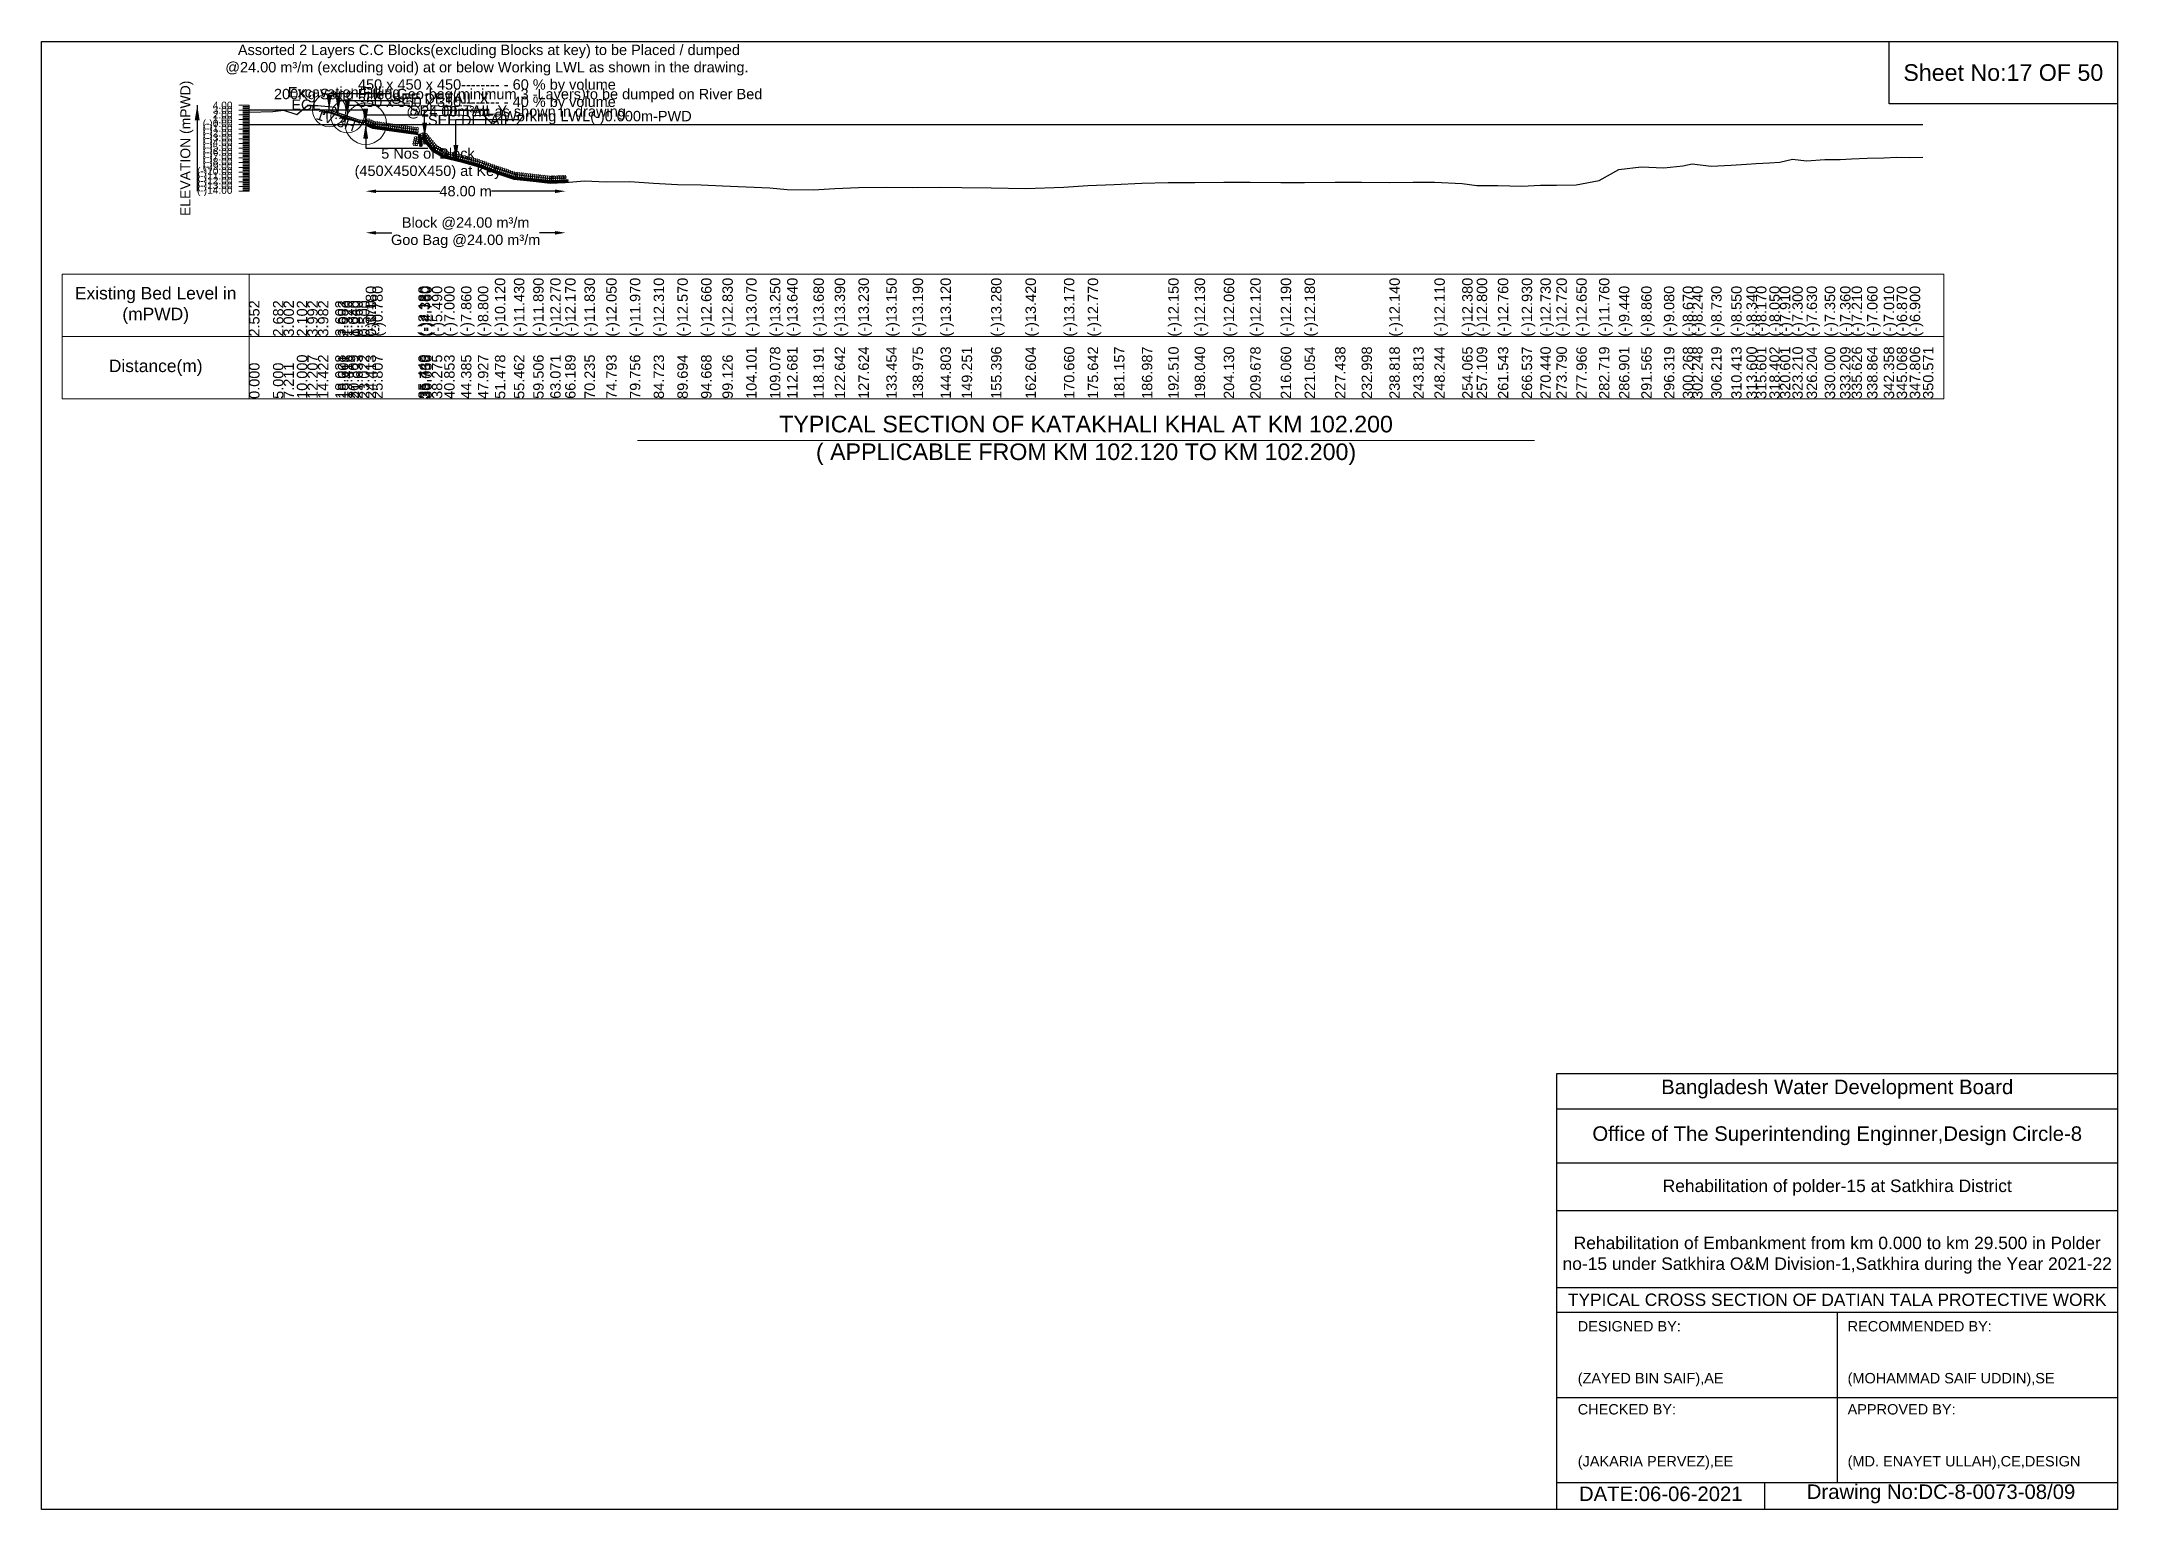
# Model space of a CAD drawing. Header units: inches. Extents: x 89000 to 845000, y -7071 to 18.
# Drawn here: x 340000 to 350000, y -7071 to 0 of the extents above; entities that cross this region are included whole.
import ezdxf

# ---------------------------------------------------------------- set-up
doc = ezdxf.new("R2010")
doc.units = ezdxf.units.IN
doc.header["$LTSCALE"] = 7
doc.header["$MEASUREMENT"] = 0
for name, color, linetype, lineweight in [('Cross section Data Border', 7, 'Continuous', 9), ('Cross Section Labels', 7, 'Continuous', 9), ('Existing_Bed_Level for Xsection', 7, 'Continuous', 25), ('Long Section Labels', 7, 'Continuous', 9)]:
    doc.layers.add(name, color=color, linetype=linetype, lineweight=lineweight)
doc.styles.get("Standard").update_dxf_attribs({"font": 'arial.ttf'})
doc.dimstyles.new('Appron Lebeling Style', dxfattribs={"dimtxt": 50, "dimasz": 50, "dimexe": 0.18, "dimexo": 0.0625, "dimgap": 0.09, "dimtad": 0, "dimtih": 1, "dimtoh": 1, "dimdec": 4, "dimzin": 0, "dimdsep": 46, "dimtxsty": 'Standard', "dimcen": 0.09, "dimse1": 1, "dimse2": 1, "dimadec": 0, "dimazin": 0, "dimtfac": 1, "dimtdec": 4, "dimtofl": 0, "dimtmove": 0, "dimatfit": 3, "dimfxl": 1, "dimtolj": 1, "dimtzin": 0, "dimarcsym": 0})
doc.dimstyles.get("Standard").update_dxf_attribs({"dimtxt": 0.18, "dimasz": 0.18, "dimexe": 0.18, "dimexo": 0.0625, "dimgap": 0.09, "dimtad": 0, "dimtih": 1, "dimtoh": 1, "dimdec": 4, "dimzin": 0, "dimdsep": 46, "dimtxsty": 'Standard', "dimcen": 0.09, "dimadec": 0, "dimazin": 0, "dimtfac": 1, "dimtdec": 4, "dimtofl": 0, "dimtmove": 0, "dimatfit": 3, "dimfxl": 1, "dimtolj": 1, "dimtzin": 0, "dimarcsym": 0})

msp = doc.modelspace()

# ---------------------------------------------------------------- texts
at = {"attachment_point": 5}
for s, insert, char_height in [('Sheet No:17 OF 50', (349450, -150), 80), ('Bangladesh Water Development Board', (348650, -5046), 70), ('Office of The Superintending Enginner,Design Circle-8', (348650, -5271), 70)]:
    msp.add_mtext(s, dxfattribs=dict(at, insert=insert, char_height=char_height))
for s, insert, char_height, width, attachment_point in [('Rehabilitation of polder-15 at Satkhira District', (348650, -5521), 60, 2800, 5), ('Rehabilitation of Embankment from km 0.000 to km 29.500 in Polder no-15 under Satkhira O&M Division-1,Satkhira during the Year 2021-22', (348650, -5846), 60, 2700, 5), ('TYPICAL CROSS SECTION OF DATIAN TALA PROTECTIVE WORK', (348650, -6061), 59.5765532, 2800, 5), ('DESIGNED BY:^J^J^J(ZAYED BIN SAIF),AE', (347400, -6321), 50, 1400, 4), ('RECOMMENDED BY:^J^J^J(MOHAMMAD SAIF UDDIN),SE', (348700, -6321), 50, 1400, 4), ('CHECKED BY:^J^J^J(JAKARIA PERVEZ),EE', (347400, -6721), 50, 1400, 4), ('APPROVED BY:^J^J^J(MD. ENAYET ULLAH),CE,DESIGN', (348700, -6721), 50, 1400, 4), ('DATE:06-06-2021', (347800, -6996), 70, 1400, 5), ('Drawing No:DC-8-0073-08/09', (349150, -6996), 70, 2200, 5)]:
    msp.add_mtext(s, dxfattribs=dict(insert=insert, char_height=char_height, width=width, attachment_point=attachment_point))
at = {"layer": 'Cross section Data Border', "char_height": 60, "width": 800, "attachment_point": 5}
for s, insert in [('Existing Bed Level in (mPWD)', (340550, -1271.36)), ('Distance(m)', (340550, -1571.36))]:
    msp.add_mtext(s, dxfattribs=dict(at, insert=insert))
at = {"layer": 'Cross Section Labels'}
for s, insert, char_height, attachment_point in [(' Assorted 2 Layers C.C Blocks(excluding Blocks at key) to be Placed / dumped^J@24.00 m³/m (excluding void) at or below Working LWL as shown in the drawing.^J450 x 450 x 450-------- - 60 % by volume^J350 x 350 x 350-------- - 40 % by volume', (342145.41447, -330.36), 50, 8), ('200Kg Sand Filled Geo-bag(minimum 3 -Layers)to be dumped on River Bed^J@24.00m³/m as shown in drawing.', (342295.97782, -376.36), 50, 8), ('Excavation/Filling', (341729.53906, -284.36), 50, 9), ('EGL', (341343.03184, -330.36), 50, 9), ('SEE DETAIL X', (341685.55156, -249.86), 50, 1), ('SEE DETAIL Y', (341773.52656, -307.36), 50, 1), ('SEE DETAIL Z', (341861.50156, -353.36), 50, 1), ('Working LWL(-)0.000m-PWD', (342223.90156, -399.36), 50, 7), ('5 Nos of Block ^J(450X450X450) at Key', (341861.50156, -514.36), 50, 2), ('TYPICAL SECTION OF KATAKHALI KHAL AT KM 102.200^J( APPLICABLE FROM KM 102.120 TO KM 102.200)', (345031.56607, -1921.36), 80, 5)]:
    msp.add_mtext(s, dxfattribs=dict(at, insert=insert, char_height=char_height, attachment_point=attachment_point))
at = {"layer": 'Cross Section Labels', "insert": (341425.90244, -355.93236), "char_height": 50, "attachment_point": 2, "rotation": 341.565051177}
msp.add_mtext('1V:3H', dxfattribs=at)
at = {"layer": 'Long Section Labels', "rotation": 90}
for s, insert, char_height, attachment_point in [('ELEVATION (mPWD)', (340700, -514.36), 48, 5), ('(-)0.180', (341561.50156, -1421.36), 50, 1), ('(-)0.780', (341593.56044, -1421.36), 50, 1), ('(-)2.130', (341815.12208, -1421.36), 50, 1), ('(-)4.380', (341821.90815, -1421.36), 50, 1), ('(-)2.760', (341829.27679, -1421.36), 50, 1), ('(-)5.490', (341880.33232, -1421.36), 50, 1), ('(-)7.000', (341939.62812, -1421.36), 50, 1), ('(-)7.860', (342020.84769, -1421.36), 50, 1), ('(-)8.800', (342102.32164, -1421.36), 50, 1), ('(-)10.120', (342183.99747, -1421.36), 50, 1), ('(-)11.430', (342275.61907, -1421.36), 50, 1), ('(-)11.890', (342368.64495, -1421.36), 50, 1), ('(-)12.270', (342450.64193, -1421.36), 50, 1), ('(-)12.170', (342522.34983, -1421.36), 50, 1), ('(-)11.830', (342615.41233, -1421.36), 50, 1), ('(-)12.050', (342720.2401, -1421.36), 50, 1), ('(-)11.970', (342834.38518, -1421.36), 50, 1), ('(-)12.310', (342948.6308, -1421.36), 50, 1), ('(-)12.310', (342948.6308, -1421.36), 50, 1), ('(-)12.570', (343062.96025, -1421.36), 50, 1), ('(-)12.570', (343062.96025, -1421.36), 50, 1), ('(-)12.660', (343177.36033, -1421.36), 50, 1), ('(-)12.830', (343279.90219, -1421.36), 50, 1), ('(-)13.070', (343394.32099, -1421.36), 50, 1), ('(-)13.250', (343508.79294, -1421.36), 50, 1), ('(-)13.640', (343591.66221, -1421.36), 50, 1), ('(-)13.680', (343718.38206, -1421.36), 50, 1), ('(-)13.390', (343820.76036, -1421.36), 50, 1), ('(-)13.230', (343935.36233, -1421.36), 50, 1), ('(-)13.230', (343935.36233, -1421.36), 50, 1), ('(-)13.150', (344069.44458, -1421.36), 50, 1), ('(-)13.190', (344196.42081, -1421.36), 50, 1), ('(-)13.120', (344330.47624, -1421.36), 50, 1), ('(-)13.280', (344574.11416, -1421.36), 50, 1), ('(-)13.420', (344739.8877, -1421.36), 50, 1), ('(-)13.170', (344925.19108, -1421.36), 50, 1), ('(-)12.770', (345039.75866, -1421.36), 50, 1), ('(-)12.150', (345427.72402, -1421.36), 50, 1), ('(-)12.130', (345554.9292, -1421.36), 50, 1), ('(-)12.060', (345694.98679, -1421.36), 50, 1), ('(-)12.060', (345694.98679, -1421.36), 50, 1), ('(-)12.120', (345822.60148, -1421.36), 50, 1), ('(-)12.120', (345822.60148, -1421.36), 50, 1), ('(-)12.120', (345822.60148, -1421.36), 50, 1), ('(-)12.190', (345969.38407, -1421.36), 50, 1), ('(-)12.180', (346084.24872, -1421.36), 50, 1), ('(-)12.140', (346492.81221, -1421.36), 50, 1), ('(-)12.110', (346709.60813, -1421.36), 50, 1), ('(-)12.380', (346843.4939, -1421.36), 50, 1), ('(-)12.800', (346913.50531, -1421.36), 50, 1), ('(-)12.760', (347015.50039, -1421.36), 50, 1), ('(-)12.930', (347130.35219, -1421.36), 50, 1), ('(-)12.730', (347220.12878, -1421.36), 50, 1), ('(-)12.720', (347297.17151, -1421.36), 50, 1), ('(-)12.650', (347393.21398, -1421.36), 50, 1), ('(-)11.760', (347502.53566, -1421.36), 50, 1), ('(-)9.440', (347598.71563, -1421.36), 50, 1), ('(-)8.860', (347705.98911, -1421.36), 50, 1), ('(-)9.080', (347815.33895, -1421.36), 50, 1), ('(-)8.670', (347906.16891, -1421.36), 50, 1), ('(-)8.240', (347951.70957, -1421.36), 50, 1), ('(-)8.730', (348043.03415, -1421.36), 50, 1), ('(-)8.550', (348139.49046, -1421.36), 50, 1), ('(-)8.340', (348212.80147, -1421.36), 50, 1), ('(-)8.170', (348258.82332, -1421.36), 50, 1), ('(-)8.050', (348323.25201, -1421.36), 50, 1), ('(-)7.910', (348373.82296, -1421.36), 50, 1), ('(-)7.300', (348433.84053, -1421.36), 50, 1), ('(-)7.630', (348502.69025, -1421.36), 50, 1), ('(-)7.350', (348590, -1421.36), 50, 1), ('(-)7.360', (348663.7988, -1421.36), 50, 1), ('(-)7.210', (348719.40445, -1421.36), 50, 1), ('(-)7.060', (348793.87843, -1421.36), 50, 1), ('(-)7.010', (348874.23399, -1421.36), 50, 1), ('(-)6.870', (348936.56651, -1421.36), 50, 1), ('(-)6.870', (348936.56651, -1421.36), 50, 1), ('(-)6.900', (348999.53755, -1421.36), 50, 1), ('2.552', (341000, -1421.36), 50, 1), ('2.682', (341115, -1421.36), 50, 1), ('3.002', (341165.85536, -1421.36), 50, 1), ('2.102', (341230, -1421.36), 50, 1), ('3.992', (341280.75078, -1421.36), 50, 1), ('3.982', (341331.71072, -1421.36), 50, 1), ('3.602', (341414.6384, -1421.36), 50, 1), ('2.082', (341427.82473, -1421.36), 50, 1), ('1.320', (341446.57922, -1421.36), 50, 1), ('1.040', (341478.599, -1421.36), 50, 1), ('0.860', (341497.56608, -1421.36), 50, 1), ('0.500', (341529.49976, -1421.36), 50, 1), ('0.370', (341561.50156, -1421.36), 50, 1), ('104.101', (343394.32099, -1721.36), 50, 1), ('109.078', (343508.79294, -1721.36), 50, 1), ('112.681', (343591.66221, -1721.36), 50, 1), ('118.191', (343718.38206, -1721.36), 50, 1), ('122.642', (343820.76036, -1721.36), 50, 1), ('127.624', (343935.36233, -1721.36), 50, 1), ('133.454', (344069.44458, -1721.36), 50, 1), ('138.975', (344196.42081, -1721.36), 50, 1), ('144.803', (344330.47624, -1721.36), 50, 1), ('149.251', (344432.78371, -1721.36), 50, 1), ('155.396', (344574.11416, -1721.36), 50, 1), ('162.604', (344739.8877, -1721.36), 50, 1), ('170.660', (344925.19108, -1721.36), 50, 1), ('175.642', (345039.75866, -1721.36), 50, 1), ('181.157', (345166.61997, -1721.36), 50, 1), ('186.987', (345300.6925, -1721.36), 50, 1), ('192.510', (345427.72402, -1721.36), 50, 1), ('198.040', (345554.9292, -1721.36), 50, 1), ('204.130', (345694.98679, -1721.36), 50, 1), ('209.678', (345822.60148, -1721.36), 50, 1), ('216.060', (345969.38407, -1721.36), 50, 1), ('221.054', (346084.24872, -1721.36), 50, 1), ('227.438', (346231.07178, -1721.36), 50, 1), ('232.998', (346358.95064, -1721.36), 50, 1), ('238.818', (346492.81221, -1721.36), 50, 1), ('243.813', (346607.70943, -1721.36), 50, 1), ('248.244', (346709.60813, -1721.36), 50, 1), ('254.065', (346843.4939, -1721.36), 50, 1), ('257.109', (346913.50531, -1721.36), 50, 1), ('261.543', (347015.50039, -1721.36), 50, 1), ('266.537', (347130.35219, -1721.36), 50, 1), ('270.440', (347220.12878, -1721.36), 50, 1), ('273.790', (347297.17151, -1721.36), 50, 1), ('277.966', (347393.21398, -1721.36), 50, 1), ('282.719', (347502.53566, -1721.36), 50, 1), ('286.901', (347598.71563, -1721.36), 50, 1), ('291.565', (347705.98911, -1721.36), 50, 1), ('296.319', (347815.33895, -1721.36), 50, 1), ('300.268', (347906.16891, -1721.36), 50, 1), ('302.248', (347951.70957, -1721.36), 50, 1), ('306.219', (348043.03415, -1721.36), 50, 1), ('310.413', (348139.49046, -1721.36), 50, 1), ('313.600', (348212.80147, -1721.36), 50, 1), ('315.601', (348258.82332, -1721.36), 50, 1), ('318.402', (348323.25201, -1721.36), 50, 1), ('320.601', (348373.82296, -1721.36), 50, 1), ('323.210', (348433.84053, -1721.36), 50, 1), ('326.204', (348502.69025, -1721.36), 50, 1), ('330.000', (348590, -1721.36), 50, 1), ('333.209', (348663.7988, -1721.36), 50, 1), ('335.626', (348719.40445, -1721.36), 50, 1), ('338.864', (348793.87843, -1721.36), 50, 1), ('342.358', (348874.23399, -1721.36), 50, 1), ('345.068', (348936.56651, -1721.36), 50, 1), ('347.806', (348999.53755, -1721.36), 50, 1), ('350.571', (349063.13215, -1721.36), 50, 1), ('0.000', (341000, -1721.36), 50, 1), ('5.000', (341115, -1721.36), 50, 1), ('7.211', (341165.85536, -1721.36), 50, 1), ('10.000', (341230, -1721.36), 50, 1), ('12.207', (341280.75078, -1721.36), 50, 1), ('14.422', (341331.71072, -1721.36), 50, 1), ('18.028', (341414.6384, -1721.36), 50, 1), ('18.601', (341427.82473, -1721.36), 50, 1), ('19.416', (341446.57922, -1721.36), 50, 1), ('20.809', (341478.599, -1721.36), 50, 1), ('21.633', (341497.56608, -1721.36), 50, 1), ('23.022', (341529.49976, -1721.36), 50, 1), ('24.413', (341561.50156, -1721.36), 50, 1), ('24.413', (341561.50156, -1721.36), 50, 1), ('25.807', (341593.56044, -1721.36), 50, 1), ('35.440', (341815.12208, -1721.36), 50, 1), ('35.735', (341821.90815, -1721.36), 50, 1), ('36.056', (341829.27679, -1721.36), 50, 1), ('38.275', (341880.33232, -1721.36), 50, 1), ('40.853', (341939.62812, -1721.36), 50, 1), ('44.385', (342020.84769, -1721.36), 50, 1), ('47.927', (342102.32164, -1721.36), 50, 1), ('51.478', (342183.99747, -1721.36), 50, 1), ('55.462', (342275.61907, -1721.36), 50, 1), ('59.506', (342368.64495, -1721.36), 50, 1), ('63.071', (342450.64193, -1721.36), 50, 1), ('66.189', (342522.34983, -1721.36), 50, 1), ('70.235', (342615.41233, -1721.36), 50, 1), ('74.793', (342720.2401, -1721.36), 50, 1), ('79.756', (342834.38518, -1721.36), 50, 1), ('84.723', (342948.6308, -1721.36), 50, 1), ('89.694', (343062.96025, -1721.36), 50, 1), ('94.668', (343177.36033, -1721.36), 50, 1), ('99.126', (343279.90219, -1721.36), 50, 1)]:
    msp.add_mtext(s, dxfattribs=dict(at, insert=insert, char_height=char_height, attachment_point=attachment_point))
at = {"layer": 'Long Section Labels', "char_height": 35, "attachment_point": 6}
for s, insert in [('4.00', (340920, -307.36)), ('(-)0.00', (340920, -399.36)), ('(-)1.00', (340920, -422.36)), ('3.00', (340920, -330.36)), ('2.00', (340920, -353.36)), ('1.00', (340920, -376.36)), ('(-)2.00', (340920, -445.36)), ('(-)3.00', (340920, -468.36)), ('(-)4.00', (340920, -491.36)), ('(-)5.00', (340920, -514.36)), ('(-)6.00', (340920, -537.36)), ('(-)7.00', (340920, -560.36)), ('(-)8.00', (340920, -583.36)), ('(-)9.00', (340920, -606.36)), ('(-)10.00', (340920, -629.36)), ('(-)11.00', (340920, -652.36)), ('(-)12.00', (340920, -675.36)), ('(-)13.00', (340920, -698.36)), ('(-)14.00', (340920, -721.36))]:
    msp.add_mtext(s, dxfattribs=dict(at, insert=insert))

# ---------------------------------------------------------------- blocks, each defined once
blk = doc.blocks.new('*D27')
at = {"layer": 'Cross Section Labels', "color": 0, "lineweight": -2, "transparency": 16777216}
for p, q in [((341612, -721), (341919, -721)), ((342474, -721), (342167, -721))]:
    blk.add_line(p, q, dxfattribs=at)
at = {"layer": 'Cross Section Labels', "color": 0, "transparency": 16777216}
for points in [[(341612, -713), (341612, -730), (341562, -721)], [(342474, -713), (342474, -730), (342524, -721)]]:
    blk.add_solid(points, dxfattribs=at)
at = {"layer": 'Defpoints', "color": 0, "transparency": 16777216}
for p in [(341562, -399), (342524, -679), (342524, -721)]:
    blk.add_point(p, dxfattribs=at)
at = {"layer": 'Cross Section Labels', "color": 0, "transparency": 16777216, "insert": (342043, -721), "char_height": 50, "attachment_point": 5}
blk.add_mtext('\\A1;48.00 m', dxfattribs=at)
blk = doc.blocks.new('*D28')
at = {"layer": 'Cross Section Labels', "color": 0, "lineweight": -2, "transparency": 16777216}
for p, q in [((341612, -921), (341687, -921)), ((342474, -921), (342399, -921))]:
    blk.add_line(p, q, dxfattribs=at)
at = {"layer": 'Cross Section Labels', "color": 0, "transparency": 16777216}
for points in [[(341612, -913), (341612, -930), (341562, -921)], [(342474, -913), (342474, -930), (342524, -921)]]:
    blk.add_solid(points, dxfattribs=at)
at = {"layer": 'Defpoints', "color": 0, "transparency": 16777216}
for p in [(341562, -399), (342524, -679), (342524, -921)]:
    blk.add_point(p, dxfattribs=at)
at = {"layer": 'Cross Section Labels', "color": 0, "transparency": 16777216, "insert": (342043, -921), "char_height": 50, "attachment_point": 5}
blk.add_mtext('\\A1;Block @24.00 m³/m ^JGoo Bag @24.00 m³/m ', dxfattribs=at)

# ---------------------------------------------------------------- dimensions: what is measured, and where the dimension line sits
at = {"layer": 'Cross Section Labels'}
for base, text, picture, middle in [((342524.44912, -721.36), '48.00 m', '*D27', (342042.97534, -721.36)), ((342524.44912, -921.36), 'Block @24.00 m³/m ^JGoo Bag @24.00 m³/m ', '*D28', (342042.97534, -921.36))]:
    dim = msp.add_linear_dim(base=base, p1=(341561.50156, -399.36), p2=(342524.44912, -679.0936), text=text, dimstyle='Appron Lebeling Style', dxfattribs=at)
    dim.commit()
    dim.dimension.update_dxf_attribs({"geometry": picture, "text_midpoint": middle})

# ---------------------------------------------------------------- linework, layer by layer
for points in [[(340000, 0), (350000, 0), (350000, -7071), (340000, -7071)], [(348900, 0), (350000, 0), (350000, -300), (348900, -300)]]:
    msp.add_lwpolyline(points, close=True)
for points in [[(347300, -7071), (347300, -4971), (350000, -4971)], [(347300, -5141), (350000, -5141)], [(347300, -5401), (350000, -5401)], [(347300, -5631), (350000, -5631)], [(347300, -6001), (350000, -6001)], [(347300, -6121), (350000, -6121)], [(348650, -6121), (348650, -6941)], [(347300, -6531), (350000, -6531)], [(347300, -6941), (350000, -6941)], [(348300, -6941), (348300, -7071)]]:
    msp.add_lwpolyline(points)
at = {"layer": 'Cross section Data Border'}
msp.add_lwpolyline([(340100, -1121.36), (349163.13215, -1121.36), (349163.13215, -1721.36), (340100, -1721.36)], close=True, dxfattribs=at)
for points in [[(341000, -1121.36), (341000, -1721.36)], [(340100, -1421.36), (349163.13215, -1421.36)]]:
    msp.add_lwpolyline(points, dxfattribs=at)
at = {"layer": 'Cross Section Labels'}
msp.add_lwpolyline([(342173.90156, -399.36), (342223.90156, -349.36), (342123.90156, -349.36)], close=True, dxfattribs=at)
msp.add_lwpolyline([(342871.56607, -1921.36), (345031.56607, -1921.36), (347191.56607, -1921.36)], dxfattribs=at)
for centre, radius in [((341385.55156, -330.36), 80), ((341473.52656, -359.685), 80), ((341561.50156, -395.91), 100)]:
    msp.add_circle(centre, radius, dxfattribs=at)
at = {"layer": 'Existing_Bed_Level for Xsection'}
for points in [[(341000, -340.664), (341115, -337.674), (341165.85536, -330.314), (341230, -351.014), (341280.75078, -307.544), (341331.71072, -307.774), (341414.6384, -316.514), (341427.82473, -351.474), (341446.57922, -369), (341478.599, -375.44), (341497.56608, -379.58), (341529.49976, -387.86), (341561.50156, -390.85), (341561.50156, -403.5), (341593.56044, -417.3), (341815.12208, -448.35), (341821.90815, -500.1), (341829.27679, -462.84), (341880.33232, -525.63), (341939.62812, -560.36), (342020.84769, -580.14), (342102.32164, -601.76), (342183.99747, -632.12), (342275.61907, -662.25), (342368.64495, -672.83), (342450.64193, -681.57), (342522.34983, -679.27), (342615.41233, -671.45), (342720.2401, -676.51), (342834.38518, -674.67), (342948.6308, -682.49), (343062.96025, -688.47), (343177.36033, -690.54), (343279.90219, -694.45), (343394.32099, -699.97), (343508.79294, -704.11), (343591.66221, -713.08), (343718.38206, -714), (343820.76036, -707.33), (343935.36233, -703.65), (344069.44458, -701.81), (344196.42081, -702.73), (344330.47624, -701.12), (344432.78371, -703.65), (344574.11416, -704.8), (344739.8877, -708.02), (344925.19108, -702.27), (345039.75866, -693.07), (345166.61997, -688.47), (345300.6925, -682.49), (345427.72402, -678.81), (345554.9292, -678.35), (345694.98679, -676.74), (345822.60148, -678.12), (345969.38407, -679.73), (346084.24872, -679.5), (346231.07178, -678.12), (346358.95064, -678.12), (346492.81221, -678.58), (346607.70943, -676.74), (346709.60813, -677.89), (346843.4939, -684.1), (346913.50531, -693.76), (347015.50039, -692.84), (347130.35219, -696.75), (347220.12878, -692.15), (347297.17151, -691.92), (347393.21398, -690.31), (347502.53566, -669.84), (347598.71563, -616.48), (347705.98911, -603.14), (347815.33895, -608.2), (347906.16891, -598.77), (347951.70957, -588.88), (348043.03415, -600.15), (348139.49046, -596.01), (348212.80147, -591.18), (348258.82332, -587.27), (348323.25201, -584.51), (348373.82296, -581.29), (348433.84053, -567.26), (348502.69025, -574.85), (348590, -568.41), (348663.7988, -568.64), (348719.40445, -565.19), (348793.87843, -561.74), (348874.23399, -560.59), (348936.56651, -557.37), (348999.53755, -558.06), (349063.13215, -557.37)], [(341561.50156, -330.36), (341000, -330.36)], [(341000, -399.36), (349063.13215, -399.36)], [(341535.62656, -380.385), (341386.61381, -330.71409), (341385.55156, -330.36), (341384.43184, -330.36), (341363.73184, -330.36)], [(341363.73184, -337.26), (341384.43184, -337.26), (341535.62656, -387.65824)], [(341363.73184, -339.56), (341384.0586, -339.56), (341532.4086, -389.01)], [(341363.73184, -341.86), (341383.68537, -341.86), (341530.45156, -390.78206)]]:
    msp.add_lwpolyline(points, dxfattribs=at)
at = {"layer": 'Long Section Labels'}
for points in [[(341000, -307.36), (340950, -307.36)], [(341000, -330.36), (340950, -330.36)], [(341000, -353.36), (340950, -353.36)], [(341000, -376.36), (340950, -376.36)], [(341000, -399.36), (340950, -399.36)], [(341000, -313.11), (340970, -313.11)], [(341000, -318.86), (340970, -318.86)], [(341000, -324.61), (340970, -324.61)], [(341000, -336.11), (340970, -336.11)], [(341000, -341.86), (340970, -341.86)], [(341000, -347.61), (340970, -347.61)], [(341000, -359.11), (340970, -359.11)], [(341000, -364.86), (340970, -364.86)], [(341000, -370.61), (340970, -370.61)], [(341000, -382.11), (340970, -382.11)], [(341000, -387.86), (340970, -387.86)], [(341000, -393.61), (340970, -393.61)], [(341000, -721.36), (341000, -698.36), (341000, -675.36), (341000, -652.36), (341000, -629.36), (341000, -606.36), (341000, -583.36), (341000, -560.36), (341000, -537.36), (341000, -514.36), (341000, -491.36), (341000, -468.36), (341000, -445.36), (341000, -422.36), (341000, -399.36), (341000, -376.36), (341000, -353.36), (341000, -330.36), (341000, -307.36)], [(341000, -422.36), (340950, -422.36)], [(341000, -445.36), (340950, -445.36)], [(341000, -468.36), (340950, -468.36)], [(341000, -491.36), (340950, -491.36)], [(341000, -405.11), (340970, -405.11)], [(341000, -410.86), (340970, -410.86)], [(341000, -416.61), (340970, -416.61)], [(341000, -428.11), (340970, -428.11)], [(341000, -433.86), (340970, -433.86)], [(341000, -439.61), (340970, -439.61)], [(341000, -451.11), (340970, -451.11)], [(341000, -456.86), (340970, -456.86)], [(341000, -462.61), (340970, -462.61)], [(341000, -474.11), (340970, -474.11)], [(341000, -479.86), (340970, -479.86)], [(341000, -485.61), (340970, -485.61)], [(341000, -497.11), (340970, -497.11)], [(341000, -514.36), (340950, -514.36)], [(341000, -537.36), (340950, -537.36)], [(341000, -560.36), (340950, -560.36)], [(341000, -583.36), (340950, -583.36)], [(341000, -502.86), (340970, -502.86)], [(341000, -508.61), (340970, -508.61)], [(341000, -520.11), (340970, -520.11)], [(341000, -525.86), (340970, -525.86)], [(341000, -531.61), (340970, -531.61)], [(341000, -543.11), (340970, -543.11)], [(341000, -548.86), (340970, -548.86)], [(341000, -554.61), (340970, -554.61)], [(341000, -566.11), (340970, -566.11)], [(341000, -571.86), (340970, -571.86)], [(341000, -577.61), (340970, -577.61)], [(341000, -589.11), (340970, -589.11)], [(341000, -594.86), (340970, -594.86)], [(341000, -606.36), (340950, -606.36)], [(341000, -629.36), (340950, -629.36)], [(341000, -652.36), (340950, -652.36)], [(341000, -675.36), (340950, -675.36)], [(341000, -698.36), (340950, -698.36)], [(341000, -600.61), (340970, -600.61)], [(341000, -612.11), (340970, -612.11)], [(341000, -617.86), (340970, -617.86)], [(341000, -623.61), (340970, -623.61)], [(341000, -635.11), (340970, -635.11)], [(341000, -640.86), (340970, -640.86)], [(341000, -646.61), (340970, -646.61)], [(341000, -658.11), (340970, -658.11)], [(341000, -663.86), (340970, -663.86)], [(341000, -669.61), (340970, -669.61)], [(341000, -681.11), (340970, -681.11)], [(341000, -686.86), (340970, -686.86)], [(341000, -692.61), (340970, -692.61)], [(341000, -721.36), (340950, -721.36)], [(341000, -704.11), (340970, -704.11)], [(341000, -709.86), (340970, -709.86)], [(341000, -715.61), (340970, -715.61)]]:
    msp.add_lwpolyline(points, dxfattribs=at)
for points in [[(341363.73184, -330.36), (341356.83184, -330.36), (341356.83184, -340.71), (341363.73184, -340.71)], [(341363.73184, -340.71), (341356.83184, -340.71), (341356.83184, -351.06), (341363.73184, -351.06)], [(341374.08184, -330.36), (341363.73184, -330.36), (341363.73184, -337.26), (341374.08184, -337.26)], [(341384.43184, -330.36), (341374.08184, -330.36), (341374.08184, -337.26), (341384.43184, -337.26)], [(341396.43269, -333.98704), (341386.61381, -330.71409), (341384.43184, -337.26), (341394.25071, -340.53296)], [(341406.25156, -337.26), (341396.43269, -333.98704), (341394.25071, -340.53296), (341404.06959, -343.80591)], [(341416.07043, -340.53296), (341406.25156, -337.26), (341404.06959, -343.80591), (341413.88846, -347.07887)], [(341425.8893, -343.80591), (341416.07043, -340.53296), (341413.88846, -347.07887), (341423.70733, -350.35183)], [(341435.70817, -347.07887), (341425.8893, -343.80591), (341423.70733, -350.35183), (341433.5262, -353.62479)], [(341445.52705, -350.35183), (341435.70817, -347.07887), (341433.5262, -353.62479), (341443.34508, -356.89774)], [(341455.34592, -353.62479), (341445.52705, -350.35183), (341443.34508, -356.89774), (341453.16395, -360.1707)], [(341465.16479, -356.89774), (341455.34592, -353.62479), (341453.16395, -360.1707), (341462.98282, -363.44366)], [(341474.98366, -360.1707), (341465.16479, -356.89774), (341462.98282, -363.44366), (341472.80169, -366.71662)], [(341484.80254, -363.44366), (341474.98366, -360.1707), (341472.80169, -366.71662), (341482.62056, -369.98957)], [(341494.62141, -366.71662), (341484.80254, -363.44366), (341482.62056, -369.98957), (341492.43944, -373.26253)], [(341504.44028, -369.98957), (341494.62141, -366.71662), (341492.43944, -373.26253), (341502.25831, -376.53549)], [(341514.25915, -373.26253), (341504.44028, -369.98957), (341502.25831, -376.53549), (341512.07718, -379.80845)], [(341524.07802, -376.53549), (341514.25915, -373.26253), (341512.07718, -379.80845), (341521.89605, -383.0814)], [(341533.8969, -379.80845), (341524.07802, -376.53549), (341521.89605, -383.0814), (341531.71492, -386.35436)], [(341540.80156, -389.01), (341530.45156, -389.01), (341530.45156, -399.36), (341540.80156, -399.36)], [(341545.97656, -378.66), (341535.62656, -378.66), (341535.62656, -389.01), (341545.97656, -389.01)], [(341551.15156, -389.01), (341540.80156, -389.01), (341540.80156, -399.36), (341551.15156, -399.36)], [(341556.32656, -378.66), (341545.97656, -378.66), (341545.97656, -389.01), (341556.32656, -389.01)], [(341561.50156, -389.01), (341551.15156, -389.01), (341551.15156, -399.36), (341561.50156, -399.36)], [(341576.40476, -387.52801), (341568.28248, -381.11311), (341561.86757, -389.23539), (341569.98986, -395.65029)], [(341577.76668, -373.13354), (341567.48686, -374.33675), (341568.69007, -384.61657), (341578.96989, -383.41336)], [(341585.91141, -391.62022), (341577.78912, -385.20532), (341571.37422, -393.3276), (341579.4965, -399.7425)], [(341587.27333, -377.22575), (341576.99351, -378.42896), (341578.19672, -388.70878), (341588.47654, -387.50557)], [(341595.41805, -395.71243), (341587.29577, -389.29753), (341580.88086, -397.41981), (341589.00315, -403.83472)], [(341596.77998, -381.31796), (341586.50015, -382.52117), (341587.70336, -392.80099), (341597.98319, -391.59778)], [(341604.9247, -399.80464), (341596.80241, -393.38974), (341590.38751, -401.51202), (341598.5098, -407.92693)], [(341606.28662, -385.41017), (341596.0068, -386.61338), (341597.21001, -396.8932), (341607.48983, -395.68999)], [(341610.15095, -398.86107), (341600.62295, -394.81882), (341596.5807, -404.34682), (341606.1087, -408.38907)], [(341607.66323, -384.61793), (341598.06608, -388.49312), (341601.94127, -398.09028), (341611.53842, -394.21509)], [(341620.40078, -400.2975), (341610.87279, -396.25525), (341606.83054, -405.78325), (341616.35853, -409.8255)], [(341617.91307, -386.05436), (341608.31592, -389.92955), (341612.19111, -399.52671), (341621.78826, -395.65152)], [(341628.36783, -398.70703), (341618.09573, -399.97446), (341619.36316, -410.24657), (341629.63527, -408.97914)], [(341628.16291, -387.49079), (341618.56575, -391.36598), (341622.44094, -400.96314), (341632.0381, -397.08795)], [(341638.41275, -388.92722), (341628.81559, -392.80241), (341632.69078, -402.39957), (341642.28794, -398.52438)], [(341648.66259, -390.36365), (341639.06543, -394.23884), (341642.94062, -403.83599), (341652.53777, -399.9608)], [(341658.91242, -391.80008), (341649.31527, -395.67527), (341653.19046, -405.27242), (341662.78761, -401.39723)], [(341669.16226, -393.23651), (341659.5651, -397.11169), (341663.44029, -406.70885), (341673.03745, -402.83366)], [(341679.4121, -394.67293), (341669.81494, -398.54812), (341673.69013, -408.14528), (341683.28729, -404.27009)], [(341689.66194, -396.10936), (341680.06478, -399.98455), (341683.93997, -409.58171), (341693.53713, -405.70652)], [(341699.91177, -397.54579), (341690.31462, -401.42098), (341694.18981, -411.01814), (341703.78696, -407.14295)], [(341710.16161, -398.98222), (341700.56446, -402.85741), (341704.43964, -412.45457), (341714.0368, -408.57938)], [(341638.61767, -400.14346), (341628.34557, -401.41089), (341629.613, -411.683), (341639.8851, -410.41557)], [(341648.86751, -401.57989), (341638.59541, -402.84732), (341639.86284, -413.11943), (341650.13494, -411.852)], [(341659.11735, -403.01632), (341648.84524, -404.28375), (341650.11267, -414.55585), (341660.38478, -413.28842)], [(341669.36719, -404.45275), (341659.09508, -405.72018), (341660.36251, -415.99228), (341670.63462, -414.72485)], [(341679.61702, -405.88918), (341669.34492, -407.15661), (341670.61235, -417.42871), (341680.88445, -416.16128)], [(341689.86686, -407.32561), (341679.59476, -408.59304), (341680.86219, -418.86514), (341691.13429, -417.59771)], [(341700.1167, -408.76203), (341689.84459, -410.02946), (341691.11203, -420.30157), (341701.38413, -419.03414)], [(341710.36654, -410.19846), (341700.09443, -411.46589), (341701.36186, -421.738), (341711.63397, -420.47057)], [(341720.61637, -411.63489), (341710.34427, -412.90232), (341711.6117, -423.17443), (341721.8838, -421.907)], [(341720.41145, -400.41865), (341710.81429, -404.29384), (341714.68948, -413.89099), (341724.28664, -410.0158)], [(341730.86621, -413.07132), (341720.59411, -414.33875), (341721.86154, -424.61085), (341732.13364, -423.34342)], [(341730.66129, -401.85508), (341721.06413, -405.73027), (341724.93932, -415.32742), (341734.53648, -411.45223)], [(341741.11605, -414.50775), (341730.84395, -415.77518), (341732.11138, -426.04728), (341742.38348, -424.77985)], [(341740.91112, -403.29151), (341731.31397, -407.16669), (341735.18916, -416.76385), (341744.78631, -412.88866)], [(341751.36589, -415.94418), (341741.09378, -417.21161), (341742.36121, -427.48371), (341752.63332, -426.21628)], [(341751.16096, -404.72793), (341741.56381, -408.60312), (341745.439, -418.20028), (341755.03615, -414.32509)], [(341761.61572, -417.38061), (341751.34362, -418.64804), (341752.61105, -428.92014), (341762.88316, -427.65271)], [(341761.4108, -406.16436), (341751.81364, -410.03955), (341755.68883, -419.63671), (341765.28599, -415.76152)], [(341771.86556, -418.81703), (341761.59346, -420.08446), (341762.86089, -430.35657), (341773.13299, -429.08914)], [(341771.66064, -407.60079), (341762.06348, -411.47598), (341765.93867, -421.07314), (341775.53583, -417.19795)], [(341782.1154, -420.25346), (341771.8433, -421.52089), (341773.11073, -431.793), (341783.38283, -430.52557)], [(341781.91048, -409.03722), (341772.31332, -412.91241), (341776.18851, -422.50957), (341785.78566, -418.63438)], [(341792.36524, -421.68989), (341782.09313, -422.95732), (341783.36056, -433.22943), (341793.63267, -431.962)], [(341792.16031, -410.47365), (341782.56316, -414.34884), (341786.43835, -423.94599), (341796.0355, -420.0708)], [(341788.74372, -490.88001), (341792.07559, -500.67905), (341801.87463, -497.34718), (341798.54276, -487.54815)], [(341790.75168, -480.72666), (341794.08354, -490.5257), (341803.88258, -487.19383), (341800.55071, -477.39479)], [(341802.61508, -423.12632), (341792.34297, -424.39375), (341793.6104, -434.66585), (341803.88251, -433.39842)], [(341792.75963, -470.5733), (341796.0915, -480.37234), (341805.89054, -477.04047), (341802.55867, -467.24144)], [(341802.41015, -411.91008), (341792.81299, -415.78527), (341796.68818, -425.38242), (341806.28534, -421.50723)], [(341794.76759, -460.41995), (341798.09946, -470.21899), (341807.8985, -466.88712), (341804.56663, -457.08808)], [(341799.95385, -491.30329), (341800.64426, -501.63024), (341810.97121, -500.93982), (341810.28079, -490.61288)], [(341801.9618, -481.14994), (341802.65222, -491.47688), (341812.97916, -490.78647), (341812.28875, -480.45952)], [(341812.86491, -424.56275), (341802.59281, -425.83018), (341803.86024, -436.10228), (341814.13234, -434.83485)], [(341812.65999, -413.34651), (341803.06283, -417.22169), (341806.93802, -426.81885), (341816.53518, -422.94366)], [(341803.96976, -470.99658), (341804.66018, -481.32353), (341814.98712, -480.63311), (341814.29671, -470.30617)], [(341805.97772, -460.84323), (341806.66813, -471.17017), (341816.99508, -470.47976), (341816.30466, -460.15281)], [(341838.79439, -450.10037), (341834.83659, -440.53699), (341825.27321, -444.49478), (341829.231, -454.05817)], [(341840.14008, -460.36252), (341836.18228, -450.79913), (341826.6189, -454.75693), (341830.5767, -464.32031)], [(341841.48577, -470.62466), (341837.52798, -461.06128), (341827.96459, -465.01907), (341831.92239, -474.58246)], [(341842.83147, -480.88681), (341838.87367, -471.32342), (341829.31028, -475.28122), (341833.26808, -484.8446)], [(341844.17716, -491.14895), (341840.21936, -481.58557), (341830.65598, -485.54336), (341834.61377, -495.10675)], [(341849.55082, -446.91521), (341843.25926, -438.69701), (341835.04106, -444.98856), (341841.33262, -453.20676)], [(341850.89651, -457.17735), (341844.60496, -448.95915), (341836.38676, -455.25071), (341842.67831, -463.46891)], [(341852.24221, -467.4395), (341845.95065, -459.2213), (341837.73245, -465.51285), (341844.02401, -473.73105)], [(341852.22492, -454.21904), (341843.83817, -448.15398), (341837.77311, -456.54072), (341846.15985, -462.60578)], [(341853.5879, -477.70164), (341847.29634, -469.48344), (341839.07814, -475.775), (341845.3697, -483.9932)], [(341854.93359, -487.96379), (341848.64204, -479.74559), (341840.42384, -486.03714), (341846.71539, -494.25534)], [(341858.75453, -462.2494), (341850.36778, -456.18434), (341844.30272, -464.57108), (341852.68947, -470.63614)], [(341859.711, -445.86412), (341850.04322, -442.16864), (341846.34774, -451.83642), (341856.01552, -455.5319)], [(341865.28414, -470.27976), (341856.89739, -464.2147), (341850.83233, -472.60144), (341859.21908, -478.6665)], [(341866.24061, -453.89448), (341856.57283, -450.199), (341852.87735, -459.86678), (341862.54513, -463.56226)], [(341871.81375, -478.31012), (341863.427, -472.24506), (341857.36194, -480.6318), (341865.74869, -486.69686)], [(341872.77022, -461.92484), (341863.10244, -458.22936), (341859.40697, -467.89714), (341869.07474, -471.59262)], [(341878.34336, -486.34048), (341869.95661, -480.27542), (341863.89155, -488.66216), (341872.2783, -494.72722)], [(341879.29983, -469.9552), (341869.63206, -466.25972), (341865.93658, -475.9275), (341875.60435, -479.62298)], [(341884.87297, -494.37084), (341876.48622, -488.30578), (341870.42116, -496.69252), (341878.80791, -502.75758)], [(341885.82944, -477.98556), (341876.16167, -474.29008), (341872.46619, -483.95786), (341882.13397, -487.65334)], [(341891.40258, -502.4012), (341883.01584, -496.33614), (341876.95077, -504.72288), (341885.33752, -510.78794)], [(341892.35906, -486.01592), (341882.69128, -482.32044), (341878.9958, -491.98822), (341888.66358, -495.6837)], [(341898.88867, -494.04628), (341889.22089, -490.3508), (341885.52541, -500.01858), (341895.19319, -503.71406)], [(341905.41828, -502.07664), (341895.7505, -498.38116), (341892.05502, -508.04894), (341901.7228, -511.74442)], [(341904.49737, -500.00661), (341894.14761, -499.93578), (341894.07678, -510.28553), (341904.42654, -510.35637)], [(341897.93219, -510.43156), (341889.54545, -504.3665), (341883.48038, -512.75324), (341891.86713, -518.8183)], [(341900.41626, -510.45604), (341890.4353, -507.71688), (341887.69614, -517.69784), (341897.6771, -520.437)], [(341909.34712, -515.68692), (341899.36617, -512.94776), (341896.62701, -522.92872), (341906.60797, -525.66788)], [(341913.42824, -505.23749), (341903.07848, -505.16665), (341903.00765, -515.51641), (341913.3574, -515.58725)], [(341918.27799, -520.9178), (341908.29704, -518.17864), (341905.55788, -528.1596), (341915.53883, -530.89876)], [(341922.35911, -510.46837), (341912.00935, -510.39753), (341911.93852, -520.74729), (341922.28827, -520.81813)], [(341927.20886, -526.14868), (341917.2279, -523.40952), (341914.48875, -533.39048), (341924.4697, -536.12963)], [(341931.28998, -515.69925), (341920.94022, -515.62841), (341920.86938, -525.97817), (341931.21914, -526.049)], [(341936.13973, -531.37956), (341926.15877, -528.6404), (341923.41961, -538.62135), (341933.40057, -541.36051)], [(341940.22085, -520.93013), (341929.87109, -520.85929), (341929.80025, -531.20905), (341940.15001, -531.27988)], [(341945.0706, -536.61043), (341935.08964, -533.87127), (341932.35048, -543.85223), (341942.33144, -546.59139)], [(341949.15172, -526.161), (341938.80196, -526.09017), (341938.73112, -536.43992), (341949.08088, -536.51076)], [(341954.00147, -541.84131), (341944.02051, -539.10215), (341941.28135, -549.08311), (341951.26231, -551.82227)], [(341958.08258, -531.39188), (341947.73283, -531.32105), (341947.66199, -541.6708), (341958.01175, -541.74164)], [(341958.14099, -540.94542), (341947.79375, -541.18461), (341948.03295, -551.53185), (341958.38019, -551.29265)], [(341959.05296, -529.76443), (341949.11788, -532.6656), (341952.01905, -542.60067), (341961.95412, -539.69951)], [(341968.19707, -543.39445), (341957.84983, -543.63365), (341958.08903, -553.98088), (341968.43627, -553.74168)], [(341969.10904, -532.21346), (341959.17396, -535.11463), (341962.07513, -545.04971), (341972.0102, -542.14854)], [(341978.25315, -545.84348), (341967.90591, -546.08268), (341968.14511, -556.42991), (341978.49235, -556.19071)], [(341979.16512, -534.66249), (341969.23004, -537.56366), (341972.13121, -547.49874), (341982.06628, -544.59757)], [(341988.30923, -548.29251), (341977.96199, -548.53171), (341978.20119, -558.87894), (341988.54843, -558.63975)], [(341989.2212, -537.11152), (341979.28612, -540.01269), (341982.18729, -549.94777), (341992.12236, -547.0466)], [(341998.36531, -550.74154), (341988.01807, -550.98074), (341988.25727, -561.32797), (341998.60451, -561.08878)], [(341999.27728, -539.56056), (341989.3422, -542.46172), (341992.24337, -552.3968), (342002.17844, -549.49563)], [(342008.42139, -553.19057), (341998.07415, -553.42977), (341998.31335, -563.77701), (342008.66059, -563.53781)], [(342009.33336, -542.00959), (341999.39828, -544.91076), (342002.29945, -554.84583), (342012.23452, -551.94466)], [(342018.47747, -555.6396), (342008.13023, -555.8788), (342008.36943, -566.22604), (342018.71667, -565.98684)], [(342019.38944, -544.45862), (342009.45436, -547.35979), (342012.35553, -557.29486), (342022.2906, -554.39369)], [(342028.53355, -558.08863), (342018.18631, -558.32783), (342018.42551, -568.67507), (342028.77275, -568.43587)], [(342029.44552, -546.90765), (342019.51044, -549.80882), (342022.41161, -559.74389), (342032.34668, -556.84273)], [(342038.98764, -560.90539), (342028.63768, -560.93248), (342028.66477, -571.28245), (342039.01473, -571.25536)], [(342040.12857, -549.74545), (342030.13612, -552.44239), (342032.83306, -562.43484), (342042.82551, -559.73789)], [(342048.99142, -563.56001), (342038.64145, -563.58709), (342038.66854, -573.93706), (342049.01851, -573.90997)], [(342050.13234, -552.40006), (342040.1399, -555.097), (342042.83684, -565.08945), (342052.82929, -562.39251)], [(342058.9952, -566.21462), (342048.64523, -566.2417), (342048.67232, -576.59167), (342059.02228, -576.56458)], [(342060.13612, -555.05467), (342050.14367, -557.75162), (342052.84062, -567.74406), (342062.83306, -565.04712)], [(342068.99897, -568.86923), (342058.64901, -568.89631), (342058.67609, -579.24628), (342069.02606, -579.21919)], [(342070.13989, -557.70928), (342060.14745, -560.40623), (342062.84439, -570.39867), (342072.83684, -567.70173)], [(342079.00275, -571.52384), (342068.65278, -571.55093), (342068.67987, -581.90089), (342079.02984, -581.8738)], [(342080.14367, -560.36389), (342070.15122, -563.06084), (342072.84817, -573.05328), (342082.84062, -570.35634)], [(342089.00652, -574.17845), (342078.65656, -574.20554), (342078.68365, -584.5555), (342089.03361, -584.52841)], [(342090.14745, -563.0185), (342080.155, -565.71545), (342082.85195, -575.70789), (342092.84439, -573.01095)], [(342099.0103, -576.83306), (342088.66034, -576.86015), (342088.68742, -587.21011), (342099.03739, -587.18302)], [(342100.15122, -565.67311), (342090.15878, -568.37006), (342092.85572, -578.36251), (342102.84817, -575.66556)], [(342109.01408, -579.48767), (342098.66411, -579.51476), (342098.6912, -589.86472), (342109.04116, -589.83764)], [(342110.155, -568.32772), (342100.16255, -571.02467), (342102.8595, -581.01712), (342112.85195, -578.32017)], [(342120.83041, -583.8423), (342110.52599, -582.872), (342109.55569, -593.17642), (342119.86011, -594.14672)], [(342123.04132, -572.84421), (342112.83551, -574.5658), (342114.5571, -584.77161), (342124.76291, -583.05002)], [(342130.53186, -587.44846), (342120.22744, -586.47816), (342119.25714, -596.78258), (342129.56156, -597.75288)], [(342132.74277, -576.45037), (342122.53696, -578.17196), (342124.25855, -588.37777), (342134.46436, -586.65618)], [(342140.2333, -591.05462), (342129.92889, -590.08432), (342128.95859, -600.38874), (342139.26301, -601.35903)], [(342142.44422, -580.05653), (342132.23841, -581.77812), (342133.95999, -591.98393), (342144.16581, -590.26234)], [(342149.93475, -594.66078), (342139.63034, -593.69048), (342138.66004, -603.9949), (342148.96446, -604.96519)], [(342152.14567, -583.66269), (342141.93985, -585.38428), (342143.66144, -595.59009), (342153.86726, -593.8685)], [(342159.6362, -598.26693), (342149.33179, -597.29664), (342148.36149, -607.60106), (342158.66591, -608.57135)], [(342161.84712, -587.26885), (342151.6413, -588.99043), (342153.36289, -599.19625), (342163.56871, -597.47466)], [(342171.54857, -590.875), (342161.34275, -592.59659), (342163.06434, -602.80241), (342173.27016, -601.08082)], [(342181.25002, -594.48116), (342171.0442, -596.20275), (342172.76579, -606.40857), (342182.97161, -604.68698)], [(342190.95147, -598.08732), (342180.74565, -599.80891), (342182.46724, -610.01472), (342192.67305, -608.29314)], [(342169.33765, -601.87309), (342159.03323, -600.9028), (342158.06294, -611.20722), (342168.36736, -612.17751)], [(342179.0391, -605.47925), (342168.73468, -604.50896), (342167.76439, -614.81338), (342178.06881, -615.78367)], [(342188.74055, -609.08541), (342178.43613, -608.11512), (342177.46584, -618.41953), (342187.77026, -619.38983)], [(342197.69, -612.15446), (342187.35606, -611.57813), (342186.77973, -621.91207), (342197.11368, -622.4884)], [(342199.47957, -601.08), (342189.3469, -603.18984), (342191.45673, -613.32251), (342201.5894, -611.21268)], [(342207.52201, -615.38774), (342197.18807, -614.81141), (342196.61174, -625.14535), (342206.94568, -625.72168)], [(342209.31158, -604.31328), (342199.1789, -606.42312), (342201.28874, -616.55579), (342211.42141, -614.44596)], [(342217.35402, -618.62102), (342207.02008, -618.04469), (342206.44375, -628.37864), (342216.77769, -628.95496)], [(342219.14359, -607.54656), (342209.01091, -609.6564), (342211.12075, -619.78907), (342221.25342, -617.67924)], [(342227.18603, -621.8543), (342216.85209, -621.27798), (342216.27576, -631.61192), (342226.6097, -632.18824)], [(342228.9756, -610.77985), (342218.84292, -612.88968), (342220.95275, -623.02235), (342231.08543, -620.91252)], [(342237.01804, -625.08758), (342226.68409, -624.51126), (342226.10777, -634.8452), (342236.44171, -635.42152)], [(342238.8076, -614.01313), (342228.67493, -616.12296), (342230.78476, -626.25564), (342240.91744, -624.1458)], [(342246.85004, -628.32086), (342236.5161, -627.74454), (342235.93978, -638.07848), (342246.27372, -638.65481)], [(342248.63961, -617.24641), (342238.50694, -619.35624), (342240.61677, -629.48892), (342250.74945, -627.37908)], [(342256.68205, -631.55415), (342246.34811, -630.97782), (342245.77179, -641.31176), (342256.10573, -641.88809)], [(342258.47162, -620.47969), (342248.33895, -622.58952), (342250.44878, -632.7222), (342260.58146, -630.61237)], [(342266.51406, -634.78743), (342256.18012, -634.2111), (342255.60379, -644.54504), (342265.93774, -645.12137)], [(342268.30363, -623.71297), (342258.17096, -625.82281), (342260.28079, -635.95548), (342270.41346, -633.84565)], [(342276.34607, -638.02071), (342266.01213, -637.44438), (342265.4358, -647.77832), (342275.76974, -648.35465)], [(342278.13564, -626.94625), (342268.00296, -629.05609), (342270.1128, -639.18876), (342280.24547, -637.07893)], [(342286.17808, -641.25399), (342275.84414, -640.67766), (342275.26781, -651.01161), (342285.60175, -651.58793)], [(342287.96765, -630.17953), (342277.83497, -632.28937), (342279.94481, -642.42204), (342290.07748, -640.31221)], [(342291.97868, -640.71697), (342281.74299, -642.25092), (342283.27693, -652.48661), (342293.51262, -650.95267)], [(342291.48236, -629.50984), (342281.98914, -633.63312), (342286.11242, -643.12634), (342295.60563, -639.00306)], [(342302.26239, -641.88656), (342292.02669, -643.4205), (342293.56063, -653.6562), (342303.79633, -652.12226)], [(342301.76606, -630.67943), (342292.27285, -634.80271), (342296.39613, -644.29592), (342305.88934, -640.17264)], [(342312.54609, -643.05614), (342302.31039, -644.59008), (342303.84433, -654.82578), (342314.08003, -653.29184)], [(342312.04976, -631.84901), (342302.55655, -635.97229), (342306.67983, -645.4655), (342316.17304, -641.34222)], [(342322.8298, -644.22573), (342312.5941, -645.75967), (342314.12804, -655.99537), (342324.36374, -654.46143)], [(342322.33347, -633.0186), (342312.84026, -637.14188), (342316.96354, -646.63509), (342326.45675, -642.51181)], [(342333.1135, -645.39531), (342322.8778, -646.92925), (342324.41174, -657.16495), (342334.64744, -655.63101)], [(342332.61717, -634.18818), (342323.12396, -638.31146), (342327.24724, -647.80467), (342336.74045, -643.68139)], [(342343.39721, -646.56489), (342333.16151, -648.09884), (342334.69545, -658.33453), (342344.93115, -656.80059)], [(342342.90088, -635.35776), (342333.40766, -639.48104), (342337.53094, -648.97426), (342347.02416, -644.85098)], [(342353.68091, -647.73448), (342343.44521, -649.26842), (342344.97915, -659.50412), (342355.21485, -657.97018)], [(342353.18458, -636.52735), (342343.69137, -640.65063), (342347.81465, -650.14384), (342357.30786, -646.02056)], [(342363.96461, -648.90406), (342353.72892, -650.438), (342355.26286, -660.6737), (342365.49855, -659.13976)], [(342363.46829, -637.69693), (342353.97507, -641.82021), (342358.09835, -651.31342), (342367.59156, -647.19014)], [(342374.24832, -650.07365), (342364.01262, -651.60759), (342365.54656, -661.84329), (342375.78226, -660.30935)], [(342373.75199, -638.86652), (342364.25878, -642.9898), (342368.38206, -652.48301), (342377.87527, -648.35973)], [(342384.37929, -651.13166), (342374.15467, -652.73779), (342375.76081, -662.96241), (342385.98543, -661.35628)], [(342383.80389, -639.92831), (342374.34001, -644.11848), (342378.53018, -653.58235), (342387.99406, -649.39219)], [(342394.671, -652.22864), (342384.44638, -653.83478), (342386.05251, -664.05939), (342396.27713, -662.45326)], [(342394.09559, -641.02529), (342384.63171, -645.21546), (342388.82188, -654.67934), (342398.28576, -650.48917)], [(342404.9627, -653.32563), (342394.73808, -654.93176), (342396.34421, -665.15638), (342406.56883, -663.55025)], [(342404.38729, -642.12228), (342394.92342, -646.31245), (342399.11358, -655.77633), (342408.57746, -651.58616)], [(342415.2544, -654.42261), (342405.02978, -656.02875), (342406.63591, -666.25337), (342416.86053, -664.64723)], [(342414.679, -643.21926), (342405.21512, -647.40943), (342409.40529, -656.87331), (342418.86916, -652.68314)], [(342425.5461, -655.5196), (342415.32148, -657.12573), (342416.92761, -667.35035), (342427.15223, -665.74422)], [(342424.9707, -644.31625), (342415.50682, -648.50642), (342419.69699, -657.9703), (342429.16087, -653.78013)], [(342435.8378, -656.61658), (342425.61318, -658.22272), (342427.21932, -668.44734), (342437.44394, -666.8412)], [(342435.2624, -645.41323), (342425.79852, -649.6034), (342429.98869, -659.06728), (342439.45257, -654.87711)], [(342446.1295, -657.71357), (342435.90488, -659.3197), (342437.51102, -669.54432), (342447.73564, -667.93819)], [(342445.5541, -646.51022), (342436.09022, -650.70039), (342440.28039, -660.16427), (342449.74427, -655.9741)], [(342456.42121, -658.81055), (342446.19659, -660.41669), (342447.80272, -670.64131), (342458.02734, -669.03517)], [(342455.8458, -647.60721), (342446.38192, -651.79737), (342450.57209, -661.26125), (342460.03597, -657.07108)], [(342461.46035, -646.88231), (342452.66423, -652.33673), (342458.11865, -661.13285), (342466.91477, -655.67843)], [(342463.57422, -657.89946), (342453.6685, -660.89934), (342456.66839, -670.80506), (342466.5741, -667.80518)], [(342471.80503, -646.55051), (342463.00891, -652.00493), (342468.46333, -660.80105), (342477.25945, -655.34663)], [(342473.9189, -657.56766), (342464.01318, -660.56754), (342467.01307, -670.47326), (342476.91878, -667.47337)], [(342482.14971, -646.2187), (342473.35359, -651.67313), (342478.80801, -660.46925), (342487.60413, -655.01483)], [(342484.26358, -657.23586), (342474.35786, -660.23574), (342477.35775, -670.14146), (342487.26346, -667.14157)], [(342492.49439, -645.8869), (342483.69827, -651.34133), (342489.15269, -660.13745), (342497.94881, -654.68303)], [(342494.60826, -656.90406), (342484.70254, -659.90394), (342487.70243, -669.80966), (342497.60814, -666.80977)], [(342502.83907, -645.5551), (342494.04295, -651.00952), (342499.49737, -659.80565), (342508.29349, -654.35123)], [(342504.95294, -656.57226), (342495.04722, -659.57214), (342498.04711, -669.47785), (342507.95282, -666.47797)], [(342513.18375, -645.2233), (342504.38763, -650.67772), (342509.84205, -659.47385), (342518.63817, -654.01942)], [(342515.29762, -656.24045), (342505.3919, -659.24034), (342508.39179, -669.14605), (342518.2975, -666.14617)], [(342521.74791, -644.87657), (342513.24581, -650.77885), (342519.14809, -659.28094), (342527.65019, -653.37866)], [(342524.42903, -655.76958), (342514.69182, -659.27802), (342518.20027, -669.01524), (342527.93748, -665.50679)]]:
    msp.add_lwpolyline(points, close=True, dxfattribs=at)
for centre, major_axis in [((341565.50257, -403.09383), (7.03069, -3.02642)), ((341567.04851, -399.50243), (7.03069, -3.02642)), ((341568.59446, -395.91103), (7.03069, -3.02642)), ((341582.65584, -401.96387), (7.03069, -3.02642)), ((341579.56395, -409.14667), (7.03069, -3.02642)), ((341581.1099, -405.55527), (7.03069, -3.02642)), ((341593.62534, -415.1995), (7.03069, -3.02642)), ((341595.17128, -411.6081), (7.03069, -3.02642)), ((341596.71723, -408.0167), (7.03069, -3.02642)), ((341608.22898, -417.38157), (7.58032, -1.06232)), ((341608.77163, -413.50941), (7.58032, -1.06232)), ((341609.31428, -409.63725), (7.58032, -1.06232)), ((341623.38963, -419.50621), (7.58032, -1.06232)), ((341623.93228, -415.63404), (7.58032, -1.06232)), ((341624.47493, -411.76188), (7.58032, -1.06232)), ((341638.55028, -421.63084), (7.58032, -1.06232)), ((341639.09293, -417.75868), (7.58032, -1.06232)), ((341639.63558, -413.88652), (7.58032, -1.06232)), ((341653.71093, -423.75548), (7.58032, -1.06232)), ((341654.25358, -419.88332), (7.58032, -1.06232)), ((341654.79623, -416.01116), (7.58032, -1.06232)), ((341668.87158, -425.88012), (7.58032, -1.06232)), ((341669.41423, -422.00796), (7.58032, -1.06232)), ((341669.95688, -418.1358), (7.58032, -1.06232)), ((341684.03223, -428.00476), (7.58032, -1.06232)), ((341684.57488, -424.13259), (7.58032, -1.06232)), ((341685.11753, -420.26043), (7.58032, -1.06232)), ((341699.19288, -430.12939), (7.58032, -1.06232)), ((341699.73553, -426.25723), (7.58032, -1.06232)), ((341700.27818, -422.38507), (7.58032, -1.06232)), ((341714.35352, -432.25403), (7.58032, -1.06232)), ((341714.89618, -428.38187), (7.58032, -1.06232)), ((341715.43883, -424.50971), (7.58032, -1.06232)), ((341729.51417, -434.37867), (7.58032, -1.06232)), ((341730.05682, -430.50651), (7.58032, -1.06232)), ((341730.59947, -426.63435), (7.58032, -1.06232)), ((341744.67482, -436.50331), (7.58032, -1.06232)), ((341745.21747, -432.63114), (7.58032, -1.06232)), ((341745.76012, -428.75898), (7.58032, -1.06232)), ((341759.83547, -438.62794), (7.58032, -1.06232)), ((341760.37812, -434.75578), (7.58032, -1.06232)), ((341760.92077, -430.88362), (7.58032, -1.06232)), ((341774.99612, -440.75258), (7.58032, -1.06232)), ((341775.53877, -436.88042), (7.58032, -1.06232)), ((341776.08142, -433.00826), (7.58032, -1.06232)), ((341790.15677, -442.87722), (7.58032, -1.06232)), ((341790.69942, -439.00506), (7.58032, -1.06232)), ((341791.24207, -435.1329), (7.58032, -1.06232)), ((341805.31742, -445.00185), (7.58032, -1.06232)), ((341805.86007, -441.12969), (7.58032, -1.06232)), ((341806.40272, -437.25753), (7.58032, -1.06232)), ((341815.06919, -484.29643), (1.485, 7.50897)), ((341817.72804, -453.18658), (0.99521, -7.58943)), ((341818.03918, -469.27849), (1.485, 7.50897)), ((341818.9049, -485.05499), (1.485, 7.50897)), ((341819.71847, -468.36543), (0.99521, -7.58943)), ((341821.60485, -452.67821), (0.99521, -7.58943)), ((341821.87489, -470.03705), (1.485, 7.50897)), ((341821.7089, -483.54429), (0.99521, -7.58943)), ((341822.74061, -485.81355), (1.485, 7.50897)), ((341823.59528, -467.85706), (0.99521, -7.58943)), ((341823.69933, -498.72314), (0.99521, -7.58943)), ((341825.7106, -470.79561), (1.485, 7.50897)), ((341825.48166, -452.16984), (0.99521, -7.58943)), ((341825.58571, -483.03591), (0.99521, -7.58943)), ((341827.47209, -467.34869), (0.99521, -7.58943)), ((341827.57614, -498.21477), (0.99521, -7.58943)), ((341829.46252, -482.52754), (0.99521, -7.58943)), ((341831.45295, -497.70639), (0.99521, -7.58943)), ((341835.0915, -466.8923), (4.82901, -5.9389)), ((341838.12519, -464.42555), (4.82901, -5.9389)), ((341841.15888, -461.95881), (4.82901, -5.9389)), ((341844.74952, -478.77009), (4.82901, -5.9389)), ((341847.78321, -476.30335), (4.82901, -5.9389)), ((341850.8169, -473.83661), (4.82901, -5.9389)), ((341854.40754, -490.64789), (4.82901, -5.9389)), ((341857.44123, -488.18114), (4.82901, -5.9389)), ((341860.47492, -485.7144), (4.82901, -5.9389)), ((341864.06556, -502.52568), (4.82901, -5.9389)), ((341867.09925, -500.05894), (4.82901, -5.9389)), ((341870.13294, -497.5922), (4.82901, -5.9389)), ((341873.72358, -514.40347), (4.82901, -5.9389)), ((341876.75727, -511.93673), (4.82901, -5.9389)), ((341879.79096, -509.46999), (4.82901, -5.9389)), ((341883.41636, -525.17069), (6.60487, -3.86852)), ((341885.39247, -521.79681), (6.60487, -3.86852)), ((341887.36858, -518.42292), (6.60487, -3.86852)), ((341896.62611, -532.90774), (6.60487, -3.86852)), ((341898.60221, -529.53386), (6.60487, -3.86852)), ((341900.57832, -526.15997), (6.60487, -3.86852)), ((341909.83585, -540.64479), (6.60487, -3.86852)), ((341911.81196, -537.27091), (6.60487, -3.86852)), ((341913.78807, -533.89702), (6.60487, -3.86852)), ((341923.0456, -548.38184), (6.60487, -3.86852)), ((341925.02171, -545.00796), (6.60487, -3.86852)), ((341926.99782, -541.63407), (6.60487, -3.86852)), ((341936.25535, -556.11889), (6.60487, -3.86852)), ((341938.23146, -552.74501), (6.60487, -3.86852)), ((341940.20757, -549.37112), (6.60487, -3.86852)), ((341950.05452, -560.88708), (7.43703, -1.81119)), ((341950.97971, -557.08811), (7.43703, -1.81119)), ((341951.9049, -553.28915), (7.43703, -1.81119)), ((341964.92858, -564.50947), (7.43703, -1.81119)), ((341965.85377, -560.7105), (7.43703, -1.81119)), ((341966.77896, -556.91154), (7.43703, -1.81119)), ((341979.80264, -568.13186), (7.43703, -1.81119)), ((341980.72783, -564.33289), (7.43703, -1.81119)), ((341981.65302, -560.53393), (7.43703, -1.81119)), ((341994.6767, -571.75425), (7.43703, -1.81119)), ((341995.60189, -567.95528), (7.43703, -1.81119)), ((341996.52708, -564.15632), (7.43703, -1.81119)), ((342009.55076, -575.37663), (7.43703, -1.81119)), ((342010.47595, -571.57767), (7.43703, -1.81119)), ((342011.40114, -567.77871), (7.43703, -1.81119)), ((342024.44745, -579.07258), (7.39835, -1.96323)), ((342025.4503, -575.29337), (7.39835, -1.96323)), ((342026.45316, -571.51417), (7.39835, -1.96323)), ((342039.24415, -582.99904), (7.39835, -1.96323)), ((342040.247, -579.21984), (7.39835, -1.96323)), ((342041.24985, -575.44063), (7.39835, -1.96323)), ((342054.04084, -586.9255), (7.39835, -1.96323)), ((342055.0437, -583.1463), (7.39835, -1.96323)), ((342056.04655, -579.3671), (7.39835, -1.96323)), ((342068.83754, -590.85197), (7.39835, -1.96323)), ((342069.84039, -587.07276), (7.39835, -1.96323)), ((342070.84325, -583.29356), (7.39835, -1.96323)), ((342083.63424, -594.77843), (7.39835, -1.96323)), ((342084.63709, -590.99923), (7.39835, -1.96323)), ((342085.63994, -587.22002), (7.39835, -1.96323)), ((342098.43093, -598.7049), (7.39835, -1.96323)), ((342099.43379, -594.92569), (7.39835, -1.96323)), ((342100.43664, -591.14649), (7.39835, -1.96323)), ((342114.45526, -600.01315), (7.17476, -2.66695)), ((342115.81758, -596.34815), (7.17476, -2.66695)), ((342130.1671, -601.68206), (7.17476, -2.66695)), ((342113.09293, -603.67814), (7.17476, -2.66695)), ((342127.44245, -609.01205), (7.17476, -2.66695)), ((342128.80478, -605.34706), (7.17476, -2.66695)), ((342141.79197, -614.34596), (7.17476, -2.66695)), ((342143.1543, -610.68097), (7.17476, -2.66695)), ((342144.51663, -607.01597), (7.17476, -2.66695)), ((342156.14149, -619.67987), (7.17476, -2.66695)), ((342157.50382, -616.01488), (7.17476, -2.66695)), ((342158.86615, -612.34988), (7.17476, -2.66695)), ((342170.49101, -625.01378), (7.17476, -2.66695)), ((342171.85334, -621.34879), (7.17476, -2.66695)), ((342173.21567, -617.68379), (7.17476, -2.66695)), ((342184.77228, -630.3168), (7.27132, -2.39119)), ((342185.99374, -626.60249), (7.27132, -2.39119)), ((342187.21521, -622.88817), (7.27132, -2.39119)), ((342199.31492, -635.09919), (7.27132, -2.39119)), ((342200.53638, -631.38487), (7.27132, -2.39119)), ((342201.75784, -627.67056), (7.27132, -2.39119)), ((342213.85755, -639.88157), (7.27132, -2.39119)), ((342215.07901, -636.16725), (7.27132, -2.39119)), ((342216.30047, -632.45294), (7.27132, -2.39119)), ((342228.40018, -644.66395), (7.27132, -2.39119)), ((342229.62164, -640.94964), (7.27132, -2.39119)), ((342230.84311, -637.23532), (7.27132, -2.39119)), ((342242.94281, -649.44633), (7.27132, -2.39119)), ((342244.16428, -645.73202), (7.27132, -2.39119)), ((342245.38574, -642.0177), (7.27132, -2.39119)), ((342257.48545, -654.22872), (7.27132, -2.39119)), ((342258.70691, -650.5144), (7.27132, -2.39119)), ((342259.92837, -646.80009), (7.27132, -2.39119)), ((342272.02808, -659.0111), (7.27132, -2.39119)), ((342273.24954, -655.29678), (7.27132, -2.39119)), ((342274.471, -651.58247), (7.27132, -2.39119)), ((342286.65598, -661.53764), (7.60537, -0.86497)), ((342287.09782, -657.65269), (7.60537, -0.86497)), ((342287.53967, -653.76773), (7.60537, -0.86497)), ((342301.86672, -663.26759), (7.60537, -0.86497)), ((342302.30856, -659.38263), (7.60537, -0.86497)), ((342302.75041, -655.49768), (7.60537, -0.86497)), ((342317.07746, -664.99753), (7.60537, -0.86497)), ((342317.51931, -661.11258), (7.60537, -0.86497)), ((342317.96115, -657.22762), (7.60537, -0.86497)), ((342332.2882, -666.72748), (7.60537, -0.86497)), ((342332.73005, -662.84252), (7.60537, -0.86497)), ((342333.17189, -658.95757), (7.60537, -0.86497)), ((342347.49894, -668.45742), (7.60537, -0.86497)), ((342347.94079, -664.57247), (7.60537, -0.86497)), ((342348.38263, -660.68751), (7.60537, -0.86497)), ((342362.70969, -670.18737), (7.60537, -0.86497)), ((342363.15153, -666.30241), (7.60537, -0.86497)), ((342363.59337, -662.41746), (7.60537, -0.86497)), ((342377.91376, -671.85188), (7.61129, -0.81128)), ((342378.32817, -667.9639), (7.61129, -0.81128)), ((342378.74259, -664.07593), (7.61129, -0.81128)), ((342393.13633, -673.47444), (7.61129, -0.81128)), ((342393.55074, -669.58647), (7.61129, -0.81128)), ((342393.96516, -665.69849), (7.61129, -0.81128)), ((342408.3589, -675.09701), (7.61129, -0.81128)), ((342408.77331, -671.20903), (7.61129, -0.81128)), ((342409.18773, -667.32105), (7.61129, -0.81128)), ((342423.58147, -676.71957), (7.61129, -0.81128)), ((342423.99588, -672.83159), (7.61129, -0.81128)), ((342424.4103, -668.94362), (7.61129, -0.81128)), ((342438.80404, -678.34213), (7.61129, -0.81128)), ((342439.21845, -674.45416), (7.61129, -0.81128)), ((342439.63287, -670.56618), (7.61129, -0.81128)), ((342453.52239, -671.69758), (7.65047, 0.24539)), ((342453.64773, -675.60557), (7.65047, 0.24539)), ((342453.77308, -679.51356), (7.65047, 0.24539)), ((342468.82332, -671.20681), (7.65047, 0.24539)), ((342468.94867, -675.1148), (7.65047, 0.24539)), ((342469.07401, -679.02279), (7.65047, 0.24539)), ((342484.12425, -670.71604), (7.65047, 0.24539)), ((342484.2496, -674.62403), (7.65047, 0.24539)), ((342484.37494, -678.53202), (7.65047, 0.24539)), ((342499.42518, -670.22527), (7.65047, 0.24539)), ((342499.55053, -674.13326), (7.65047, 0.24539)), ((342499.67588, -678.04125), (7.65047, 0.24539)), ((342514.72611, -669.7345), (7.65047, 0.24539)), ((342514.85146, -673.64249), (7.65047, 0.24539)), ((342514.97681, -677.55048), (7.65047, 0.24539)), ((342529.49794, -668.8599), (7.62752, 0.64094)), ((342529.82534, -672.75617), (7.62752, 0.64094)), ((342530.15274, -676.65243), (7.62752, 0.64094))]:
    msp.add_ellipse(centre, major_axis=major_axis, ratio=0.255, dxfattribs=at)

msp.set_redraw_order([(e.dxf.handle, doc.entitydb.next_handle()) for e in msp.query("TEXT MTEXT ATTDEF DIMENSION ARC_DIMENSION")])  # texts and dimensions are drawn at this point

# ---------------------------------------------------------------- leaders
at = {"layer": 'Cross Section Labels', "annotation_type": 0, "has_hookline": 1, "hookline_direction": 0}
for points, text_width in [([(341385.55156, -330.36), (341385.55156, -249.86), (341685.46156, -249.86)], 466.13233), ([(341429.53906, -342.9525), (341429.53906, -284.36), (341729.44906, -284.36)], 533.32196), ([(341473.52656, -359.685), (341473.52656, -307.36), (341773.43656, -307.36)], 466.03001), ([(341561.50156, -395.91), (341561.50156, -353.36), (341861.41156, -353.36)], 460.91405), ([(341561.50156, -395.91), (341561.50156, -514.36), (341861.41156, -514.36)], 701.90996), ([(341845.41447, -462.94063), (341845.41447, -330.36), (342145.32447, -330.36)], 2510.77763), ([(341995.97782, -570.1442), (341995.97782, -376.36), (342295.88782, -376.36)], 2345.7367)]:
    msp.add_leader(points, dimstyle='Standard', override={"dimasz": 72}, dxfattribs=dict(at, text_width=text_width))
at = {"layer": 'Long Section Labels'}
msp.add_leader([(340750, -307.36), (340750, -721.36)], dimstyle='Standard', override={"dimasz": 72}, dxfattribs=at)

doc.saveas('drawing.dxf')
